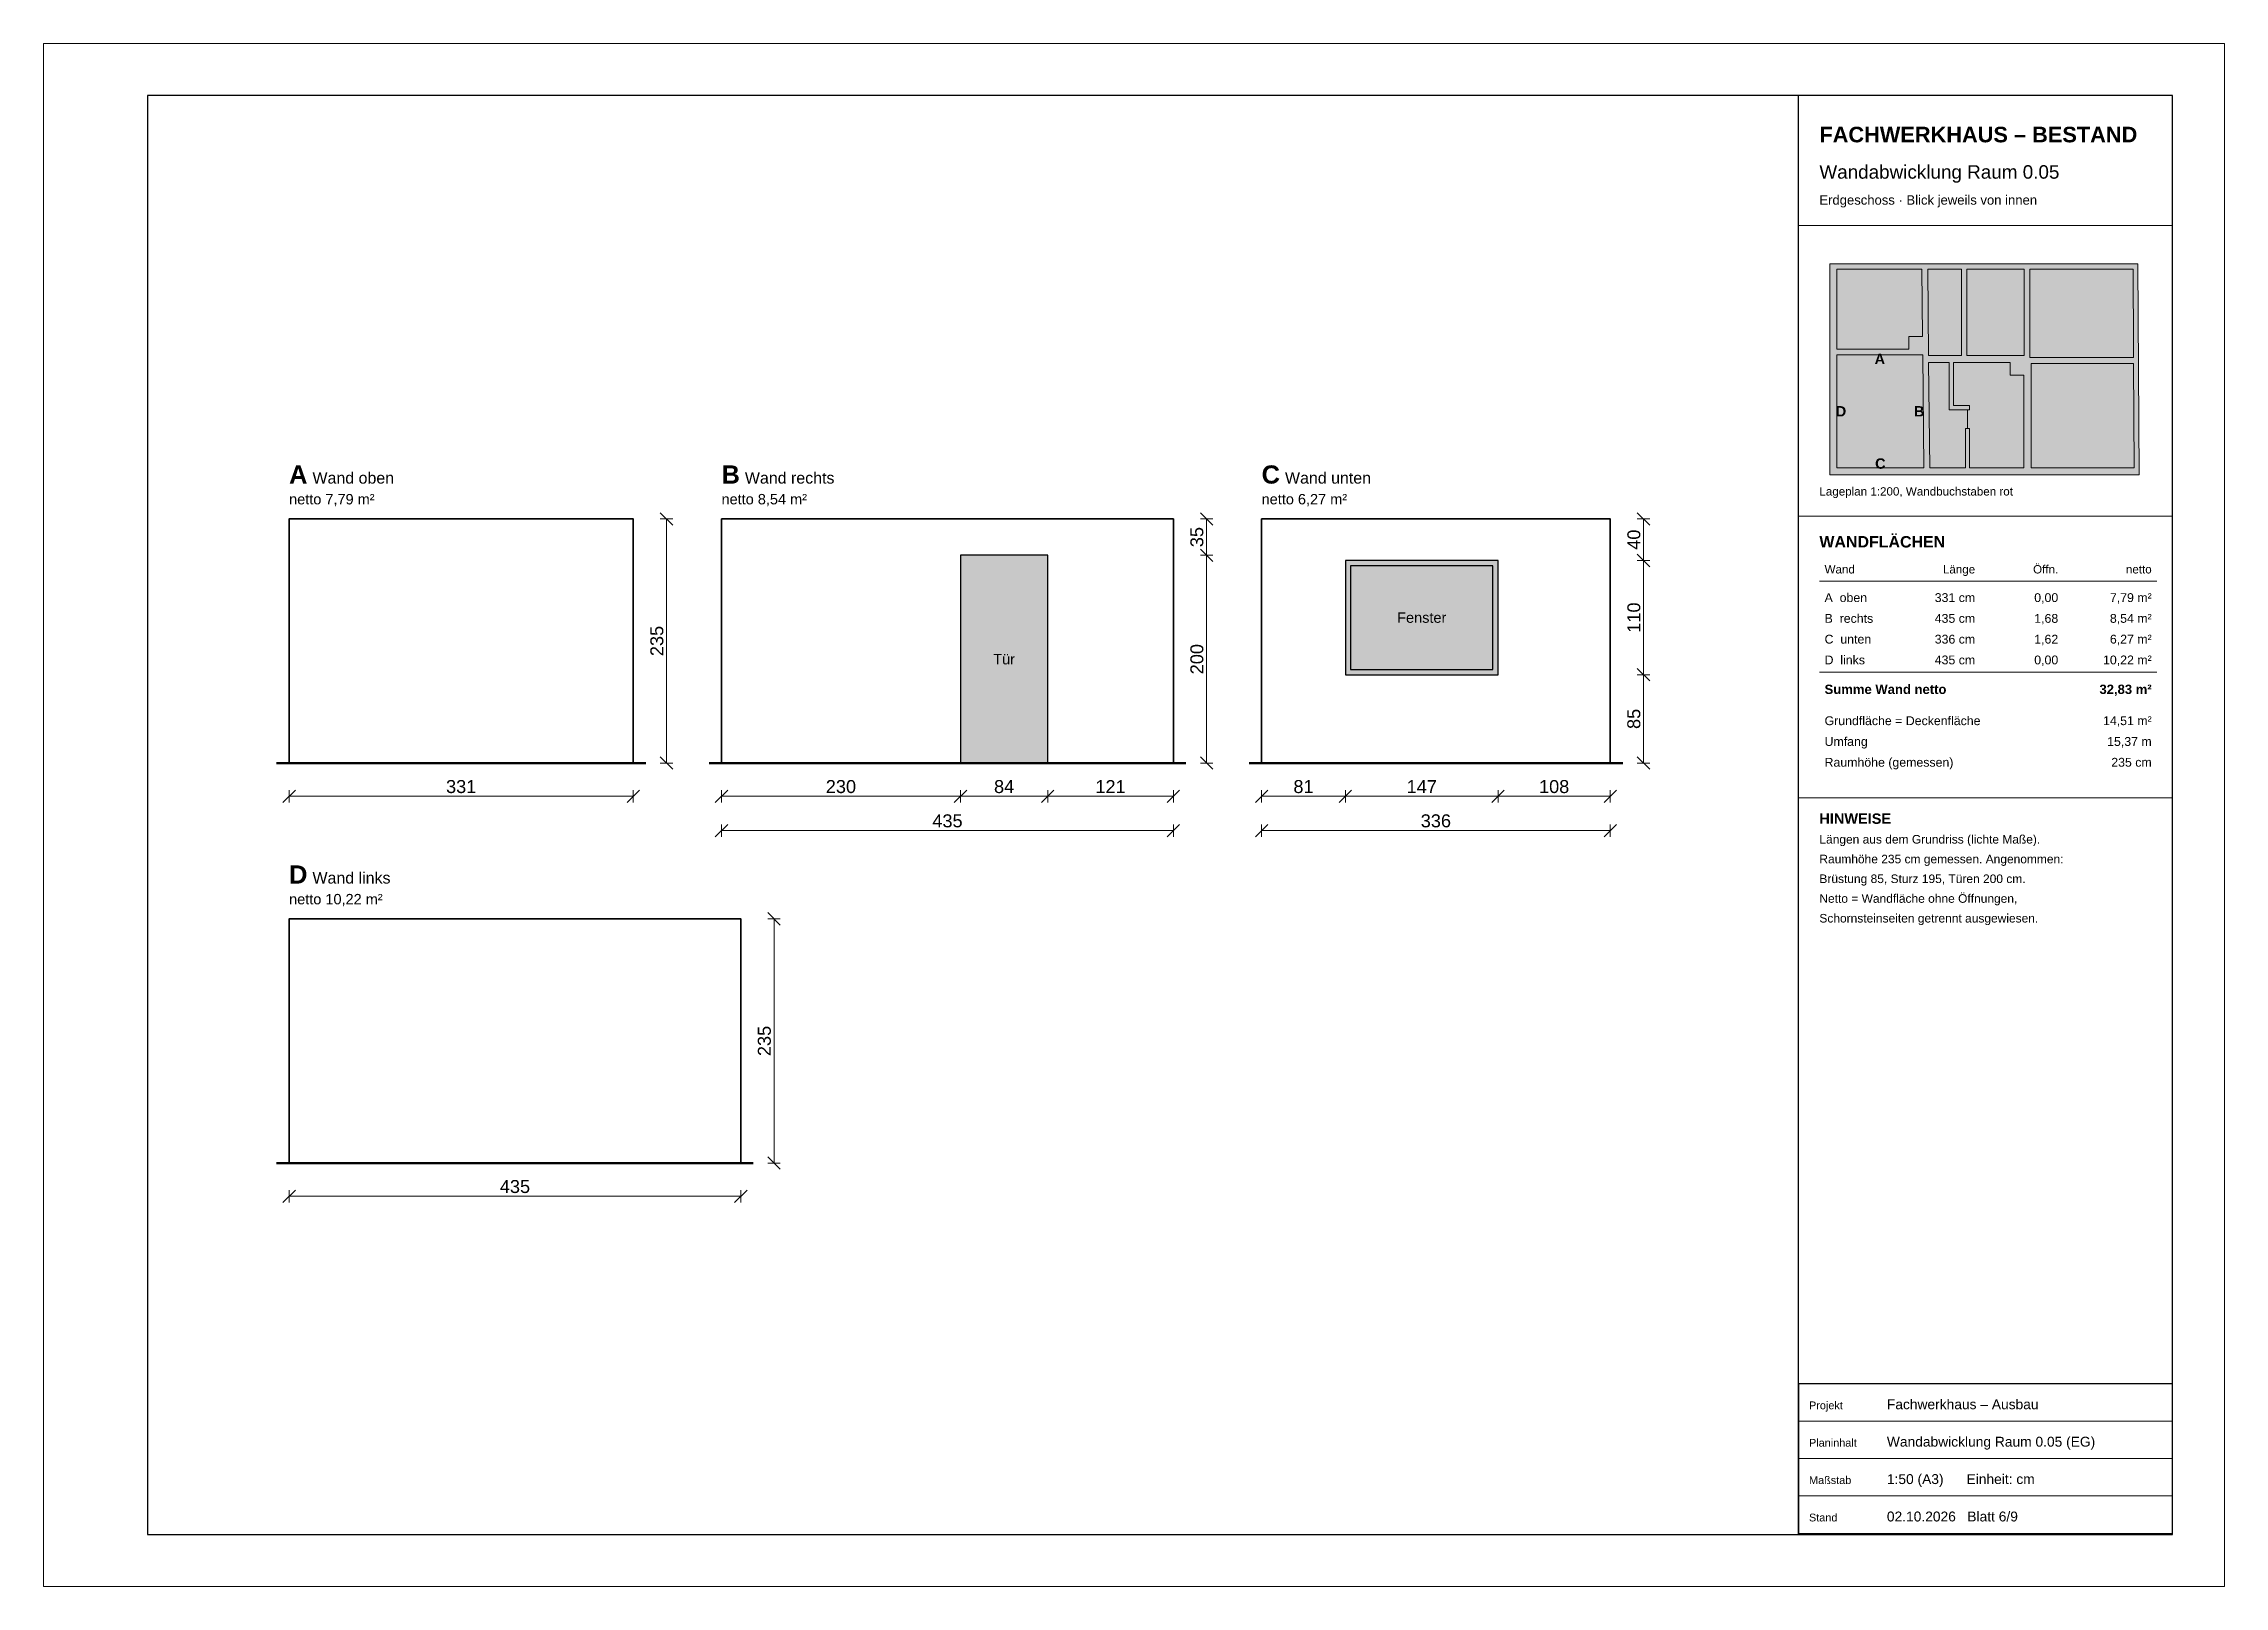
# Model space of a CAD drawing. Header units: centimetres. Extents: x 0 to 18200, y 0 to 1485.
# Drawn here: x 9200 to 11300, y 0 to 1485 of the extents above; entities that cross this region are included whole.
import ezdxf
from ezdxf.enums import TextEntityAlignment as Align

# ---------------------------------------------------------------- set-up
doc = ezdxf.new("R2010")
doc.units = ezdxf.units.CM
for name, color, linetype, lineweight in [('ABW_BODEN', 7, 'Continuous', 50), ('ABW_OEFFNUNG', 7, 'Continuous', 25), ('ABW_TEXT', 7, 'Continuous', 18), ('ABW_WAND', 7, 'Continuous', 35), ('BEMASSUNG', 7, 'Continuous', 18), ('FENSTER', 7, 'Continuous', 25), ('PLANKOPF', 7, 'Continuous', 25), ('PLANKOPF_DUENN', 7, 'Continuous', 13), ('WAND_FUELLUNG', 8, 'Continuous', 0)]:
    doc.layers.add(name, color=color, linetype=linetype, lineweight=lineweight)
doc.styles.add('PLAN', font='arial.ttf')
doc.styles.add('PLAN_FETT', font='arialbd.ttf')
doc.dimstyles.new('BESTAND_1_50', dxfattribs={"dimscale": 5, "dimtxt": 2.5, "dimasz": 1.5, "dimexe": 1.2, "dimexo": 0, "dimgap": 0.6, "dimtad": 1, "dimdec": 0, "dimtxsty": 'PLAN', "dimtsz": 1.2, "dimcen": 2.5, "dimclrd": 7, "dimclre": 7, "dimclrt": 7, "dimazin": 3, "dimtfac": 1, "dimtmove": 2, "dimatfit": 3, "dimlwd": 18, "dimlwe": 13})

msp = doc.modelspace()

# ---------------------------------------------------------------- texts
at = {"layer": 'ABW_TEXT'}
for s, height, style, p in [('A', 17.5, 'PLAN_FETT', (9436.4, 1061.5)), ('Wand oben', 11, 'PLAN', (9458.9, 1061.5)), ('B', 17.5, 'PLAN_FETT', (9852.8, 1061.5)), ('Wand rechts', 11, 'PLAN', (9875.3, 1061.5)), ('C', 17.5, 'PLAN_FETT', (10372.9, 1061.5)), ('Wand unten', 11, 'PLAN', (10395.4, 1061.5)), ('netto 7,79 m²', 10, 'PLAN', (9436.4, 1041.5)), ('netto 8,54 m²', 10, 'PLAN', (9852.8, 1041.5)), ('netto 6,27 m²', 10, 'PLAN', (10372.9, 1041.5)), ('D', 17.5, 'PLAN_FETT', (9436.4, 676.5)), ('Wand links', 11, 'PLAN', (9458.9, 676.5)), ('netto 10,22 m²', 10, 'PLAN', (9436.4, 656.5))]:
    msp.add_text(s, height=height, dxfattribs=dict(at, style=style)).set_placement(p)
at = {"layer": 'ABW_TEXT', "style": 'PLAN'}
for s, p in [('Fenster', (10527.1, 932.5)), ('Tür', (10124.9, 892.5))]:
    msp.add_text(s, height=10, dxfattribs=at).set_placement(p, align=Align.MIDDLE_CENTER)
at = {"layer": 'PLANKOPF'}
for s, height, style, p in [('FACHWERKHAUS – BESTAND', 15, 'PLAN_FETT', (10910, 1390)), ('Wandabwicklung Raum 0.05', 13, 'PLAN', (10910, 1355)), ('Erdgeschoss · Blick jeweils von innen', 9, 'PLAN', (10910, 1330)), ('Lageplan 1:200, Wandbuchstaben rot', 8, 'PLAN', (10910, 1050)), ('WANDFLÄCHEN', 11, 'PLAN_FETT', (10910, 1000)), ('Wand', 8, 'PLAN', (10915, 975)), ('A  oben', 8.5, 'PLAN', (10915, 947.5)), ('B  rechts', 8.5, 'PLAN', (10915, 927.5)), ('C  unten', 8.5, 'PLAN', (10915, 907.5)), ('D  links', 8.5, 'PLAN', (10915, 887.5)), ('Summe Wand netto', 9, 'PLAN_FETT', (10915, 859)), ('Grundfläche = Deckenfläche', 8.5, 'PLAN', (10915, 829)), ('Umfang', 8.5, 'PLAN', (10915, 809)), ('Raumhöhe (gemessen)', 8.5, 'PLAN', (10915, 789)), ('HINWEISE', 10, 'PLAN_FETT', (10910, 734)), ('Längen aus dem Grundriss (lichte Maße).', 8.25, 'PLAN', (10910, 715)), ('Raumhöhe 235 cm gemessen. Angenommen:', 8.25, 'PLAN', (10910, 696)), ('Brüstung 85, Sturz 195, Türen 200 cm.', 8.25, 'PLAN', (10910, 677)), ('Netto = Wandfläche ohne Öffnungen,', 8.25, 'PLAN', (10910, 658)), ('Schornsteinseiten getrennt ausgewiesen.', 8.25, 'PLAN', (10910, 639)), ('Projekt', 7.5, 'PLAN', (10900, 170.5)), ('Fachwerkhaus – Ausbau', 9.5, 'PLAN', (10975, 170.5)), ('Planinhalt', 7.5, 'PLAN', (10900, 134.5)), ('Wandabwicklung Raum 0.05 (EG)', 9.5, 'PLAN', (10975, 134.5)), ('Maßstab', 7.5, 'PLAN', (10900, 98.5)), ('1:50 (A3)      Einheit: cm', 9.5, 'PLAN', (10975, 98.5)), ('Stand', 7.5, 'PLAN', (10900, 62.5)), ('02.10.2026   Blatt 6/9', 9.5, 'PLAN', (10975, 62.5))]:
    msp.add_text(s, height=height, dxfattribs=dict(at, style=style)).set_placement(p)
at = {"layer": 'PLANKOPF', "true_color": 0xc81e1e, "style": 'PLAN_FETT'}
for s, p in [('A', (10968.2, 1181.5)), ('D', (10930.8, 1131.1)), ('B', (11006.1, 1131.1)), ('C', (10968.7, 1080.8))]:
    msp.add_text(s, height=10, dxfattribs=at).set_placement(p, align=Align.MIDDLE_CENTER)
at = {"layer": 'PLANKOPF'}
for s, height, style, p in [('Länge', 8, 'PLAN', (11060, 975)), ('Öffn.', 8, 'PLAN', (11140, 975)), ('netto', 8, 'PLAN', (11230, 975)), ('331 cm', 8.5, 'PLAN', (11060, 947.5)), ('0,00', 8.5, 'PLAN', (11140, 947.5)), ('7,79 m²', 8.5, 'PLAN', (11230, 947.5)), ('435 cm', 8.5, 'PLAN', (11060, 927.5)), ('1,68', 8.5, 'PLAN', (11140, 927.5)), ('8,54 m²', 8.5, 'PLAN', (11230, 927.5)), ('336 cm', 8.5, 'PLAN', (11060, 907.5)), ('1,62', 8.5, 'PLAN', (11140, 907.5)), ('6,27 m²', 8.5, 'PLAN', (11230, 907.5)), ('435 cm', 8.5, 'PLAN', (11060, 887.5)), ('0,00', 8.5, 'PLAN', (11140, 887.5)), ('10,22 m²', 8.5, 'PLAN', (11230, 887.5)), ('32,83 m²', 9, 'PLAN_FETT', (11230, 859)), ('14,51 m²', 8.5, 'PLAN', (11230, 829)), ('15,37 m', 8.5, 'PLAN', (11230, 809)), ('235 cm', 8.5, 'PLAN', (11230, 789))]:
    msp.add_text(s, height=height, dxfattribs=dict(at, style=style)).set_placement(p, align=Align.RIGHT)

# ---------------------------------------------------------------- dimensions: what is measured, and where the dimension line sits
at = {"layer": 'BEMASSUNG'}
for base, p1, p2, location in [((9799.8, 792.5), (9805.8, 792.5), (9805.8, 1027.5), (9790.6, 910)), ((10319.9, 992.5), (10325.9, 992.5), (10325.9, 1027.5), (10310.6, 1010)), ((10740.6, 987.5), (10746.6, 987.5), (10746.6, 1027.5), (10731.4, 1007.5)), ((10319.9, 792.5), (10325.9, 792.5), (10325.9, 992.5), (10310.6, 892.5)), ((10740.6, 877.5), (10746.6, 877.5), (10746.6, 987.5), (10731.4, 932.5)), ((10740.6, 792.5), (10746.6, 792.5), (10746.6, 877.5), (10731.4, 835)), ((9903.4, 407.5), (9909.4, 407.5), (9909.4, 642.5), (9894.1, 525))]:
    msp.add_linear_dim(base=base, p1=p1, p2=p2, angle=90, location=location, dimstyle='BESTAND_1_50', override={"dimtmove": 2}, dxfattribs=at).render()
for base, p1, p2, location in [((9436.4, 760.5), (9436.4, 754.5), (9767.8, 754.5), (9602.1, 769.8)), ((9852.8, 760.5), (9852.8, 754.5), (10082.9, 754.5), (9967.8, 769.8)), ((10082.9, 760.5), (10082.9, 754.5), (10166.9, 754.5), (10124.9, 769.8)), ((10166.9, 760.5), (10166.9, 754.5), (10287.9, 754.5), (10227.4, 769.8)), ((10372.9, 760.5), (10372.9, 754.5), (10453.6, 754.5), (10413.2, 769.8)), ((10453.6, 760.5), (10453.6, 754.5), (10600.6, 754.5), (10527.1, 769.8)), ((10600.6, 760.5), (10600.6, 754.5), (10708.6, 754.5), (10654.6, 769.8)), ((9852.8, 727.5), (9852.8, 721.5), (10287.9, 721.5), (10070.4, 736.8)), ((10372.9, 727.5), (10372.9, 721.5), (10708.6, 721.5), (10540.7, 736.8)), ((9436.4, 375.5), (9436.4, 369.5), (9871.4, 369.5), (9653.9, 384.8))]:
    msp.add_linear_dim(base=base, p1=p1, p2=p2, location=location, dimstyle='BESTAND_1_50', override={"dimtmove": 2}, dxfattribs=at).render()

# ---------------------------------------------------------------- hatches: boundary and pattern name
at = {"layer": 'ABW_OEFFNUNG', "true_color": 0xffffff}
h = msp.add_hatch(color=7, dxfattribs=at)
h.dxf.hatch_style = 1
h.paths.add_polyline_path([(10166.9, 792.5), (10166.9, 992.5), (10082.9, 992.5), (10082.9, 792.5)])
h = msp.add_hatch(color=7, dxfattribs=at)
h.dxf.hatch_style = 1
h.paths.add_polyline_path([(10600.6, 877.5), (10600.6, 987.5), (10453.6, 987.5), (10453.6, 877.5)])
at = {"layer": 'WAND_FUELLUNG', "true_color": 0xa0a0a0}
h = msp.add_hatch(color=7, dxfattribs=at)
h.dxf.hatch_style = 1
h.paths.add_polyline_path([(10920, 1070), (11217.8, 1070), (11216.5, 1273.2), (10920, 1273.2)])
at = {"layer": 'WAND_FUELLUNG', "true_color": 0xffffff}
h = msp.add_hatch(color=7, dxfattribs=at)
h.dxf.hatch_style = 1
h.paths.add_polyline_path([(10996, 1203.2), (10996, 1191), (10926.8, 1191), (10926.8, 1267.8), (11008.8, 1267.8), (11009.4, 1203.2)])
h = msp.add_hatch(color=7, dxfattribs=at)
h.dxf.hatch_style = 1
h.paths.add_polyline_path([(11015.1, 1184.8), (11014.3, 1267.8), (11047, 1267.8), (11047, 1184.8)])
h = msp.add_hatch(color=7, dxfattribs=at)
h.dxf.hatch_style = 1
h.paths.add_polyline_path([(11052, 1184.8), (11052, 1267.8), (11107.2, 1267.8), (11107.2, 1184.8)])
h = msp.add_hatch(color=7, dxfattribs=at)
h.dxf.hatch_style = 1
h.paths.add_polyline_path([(11212.5, 1191.9), (11212.5, 1182.8), (11114, 1182.8), (11112.8, 1182.8), (11112.8, 1267.8), (11212, 1267.8)])
at = {"layer": 'WAND_FUELLUNG', "true_color": 0xf0c8be}
h = msp.add_hatch(color=7, dxfattribs=at)
h.dxf.hatch_style = 1
h.paths.add_polyline_path([(11009.6, 1185.5), (11010.7, 1076.8), (10926.8, 1076.8), (10926.8, 1185.5)])
at = {"layer": 'WAND_FUELLUNG', "true_color": 0xffffff}
h = msp.add_hatch(color=7, dxfattribs=at)
h.dxf.hatch_style = 1
h.paths.add_polyline_path([(11050.8, 1114.5), (11050.8, 1076.8), (11016.2, 1076.8), (11015.2, 1178), (11035, 1178), (11035, 1136.8), (11035, 1132.5), (11039.2, 1132.5), (11052.6, 1132.5), (11052.6, 1114.5)])
h = msp.add_hatch(color=7, dxfattribs=at)
h.dxf.hatch_style = 1
h.paths.add_polyline_path([(11054.5, 1114.5), (11052.6, 1114.5), (11052.6, 1132.5), (11054.5, 1132.5), (11054.5, 1136.8), (11039.2, 1136.8), (11039.2, 1178), (11052.6, 1178), (11093.8, 1178), (11093.8, 1165.8), (11107, 1165.8), (11107, 1076.8), (11054.5, 1076.8)])
h = msp.add_hatch(color=7, dxfattribs=at)
h.dxf.hatch_style = 1
h.paths.add_polyline_path([(11213.2, 1076.8), (11114, 1076.8), (11114, 1177.2), (11212.6, 1177.2)])

# ---------------------------------------------------------------- linework, layer by layer
at = {"layer": 'ABW_BODEN'}
for p, q in [((9424.4, 792.5), (9779.8, 792.5)), ((9840.8, 792.5), (10299.9, 792.5)), ((10360.9, 792.5), (10720.6, 792.5)), ((9424.4, 407.5), (9883.4, 407.5))]:
    msp.add_line(p, q, dxfattribs=at)
at = {"layer": 'ABW_OEFFNUNG'}
for points in [[(10166.9, 792.5), (10166.9, 992.5), (10082.9, 992.5), (10082.9, 792.5)], [(10600.6, 877.5), (10600.6, 987.5), (10453.6, 987.5), (10453.6, 877.5)]]:
    msp.add_lwpolyline(points, close=True, dxfattribs=at)
at = {"layer": 'ABW_WAND'}
for points in [[(9767.8, 792.5), (9767.8, 1027.5), (9436.4, 1027.5), (9436.4, 792.5)], [(10287.9, 792.5), (10287.9, 1027.5), (9852.8, 1027.5), (9852.8, 792.5)], [(10708.6, 792.5), (10708.6, 1027.5), (10372.9, 1027.5), (10372.9, 792.5)], [(9871.4, 407.5), (9871.4, 642.5), (9436.4, 642.5), (9436.4, 407.5)]]:
    msp.add_lwpolyline(points, close=True, dxfattribs=at)
at = {"layer": 'FENSTER'}
msp.add_lwpolyline([(10595.6, 882.5), (10595.6, 982.5), (10458.6, 982.5), (10458.6, 882.5)], close=True, dxfattribs=at)
at = {"layer": 'PLANKOPF'}
msp.add_line((10890, 50), (10890, 1435), dxfattribs=at)
for points in [[(9300, 50), (11250, 50), (11250, 1435), (9300, 1435)], [(10890, 50), (11250, 50), (11250, 195), (10890, 195)]]:
    msp.add_lwpolyline(points, close=True, dxfattribs=at)
at = {"layer": 'PLANKOPF_DUENN'}
for p, q in [((10890, 1310), (11250, 1310)), ((10890, 1030), (11250, 1030)), ((10910, 967.5), (11235, 967.5)), ((10910, 880), (11235, 880)), ((10890, 759), (11250, 759)), ((10890, 159), (11250, 159)), ((10890, 123), (11250, 123)), ((10890, 87), (11250, 87)), ((10890, 51), (11250, 51))]:
    msp.add_line(p, q, dxfattribs=at)
for points in [[(9200, 0), (11300, 0), (11300, 1485), (9200, 1485)], [(10920, 1070), (11217.8, 1070), (11216.5, 1273.2), (10920, 1273.2)], [(10996, 1203.2), (10996, 1191), (10926.8, 1191), (10926.8, 1267.8), (11008.8, 1267.8), (11009.4, 1203.2)], [(11015.1, 1184.8), (11014.3, 1267.8), (11047, 1267.8), (11047, 1184.8)], [(11052, 1184.8), (11052, 1267.8), (11107.2, 1267.8), (11107.2, 1184.8)], [(11212.5, 1191.9), (11212.5, 1182.8), (11114, 1182.8), (11112.8, 1182.8), (11112.8, 1267.8), (11212, 1267.8)], [(11009.6, 1185.5), (11010.7, 1076.8), (10926.8, 1076.8), (10926.8, 1185.5)], [(11050.8, 1114.5), (11050.8, 1076.8), (11016.2, 1076.8), (11015.2, 1178), (11035, 1178), (11035, 1136.8), (11035, 1132.5), (11039.2, 1132.5), (11052.6, 1132.5), (11052.6, 1114.5)], [(11054.5, 1114.5), (11052.6, 1114.5), (11052.6, 1132.5), (11054.5, 1132.5), (11054.5, 1136.8), (11039.2, 1136.8), (11039.2, 1178), (11052.6, 1178), (11093.8, 1178), (11093.8, 1165.8), (11107, 1165.8), (11107, 1076.8), (11054.5, 1076.8)], [(11213.2, 1076.8), (11114, 1076.8), (11114, 1177.2), (11212.6, 1177.2)]]:
    msp.add_lwpolyline(points, close=True, dxfattribs=at)

msp.set_redraw_order([(e.dxf.handle, doc.entitydb.next_handle()) for e in msp.query("TEXT MTEXT ATTDEF DIMENSION ARC_DIMENSION")])  # texts and dimensions are drawn at this point

doc.saveas('drawing.dxf')
